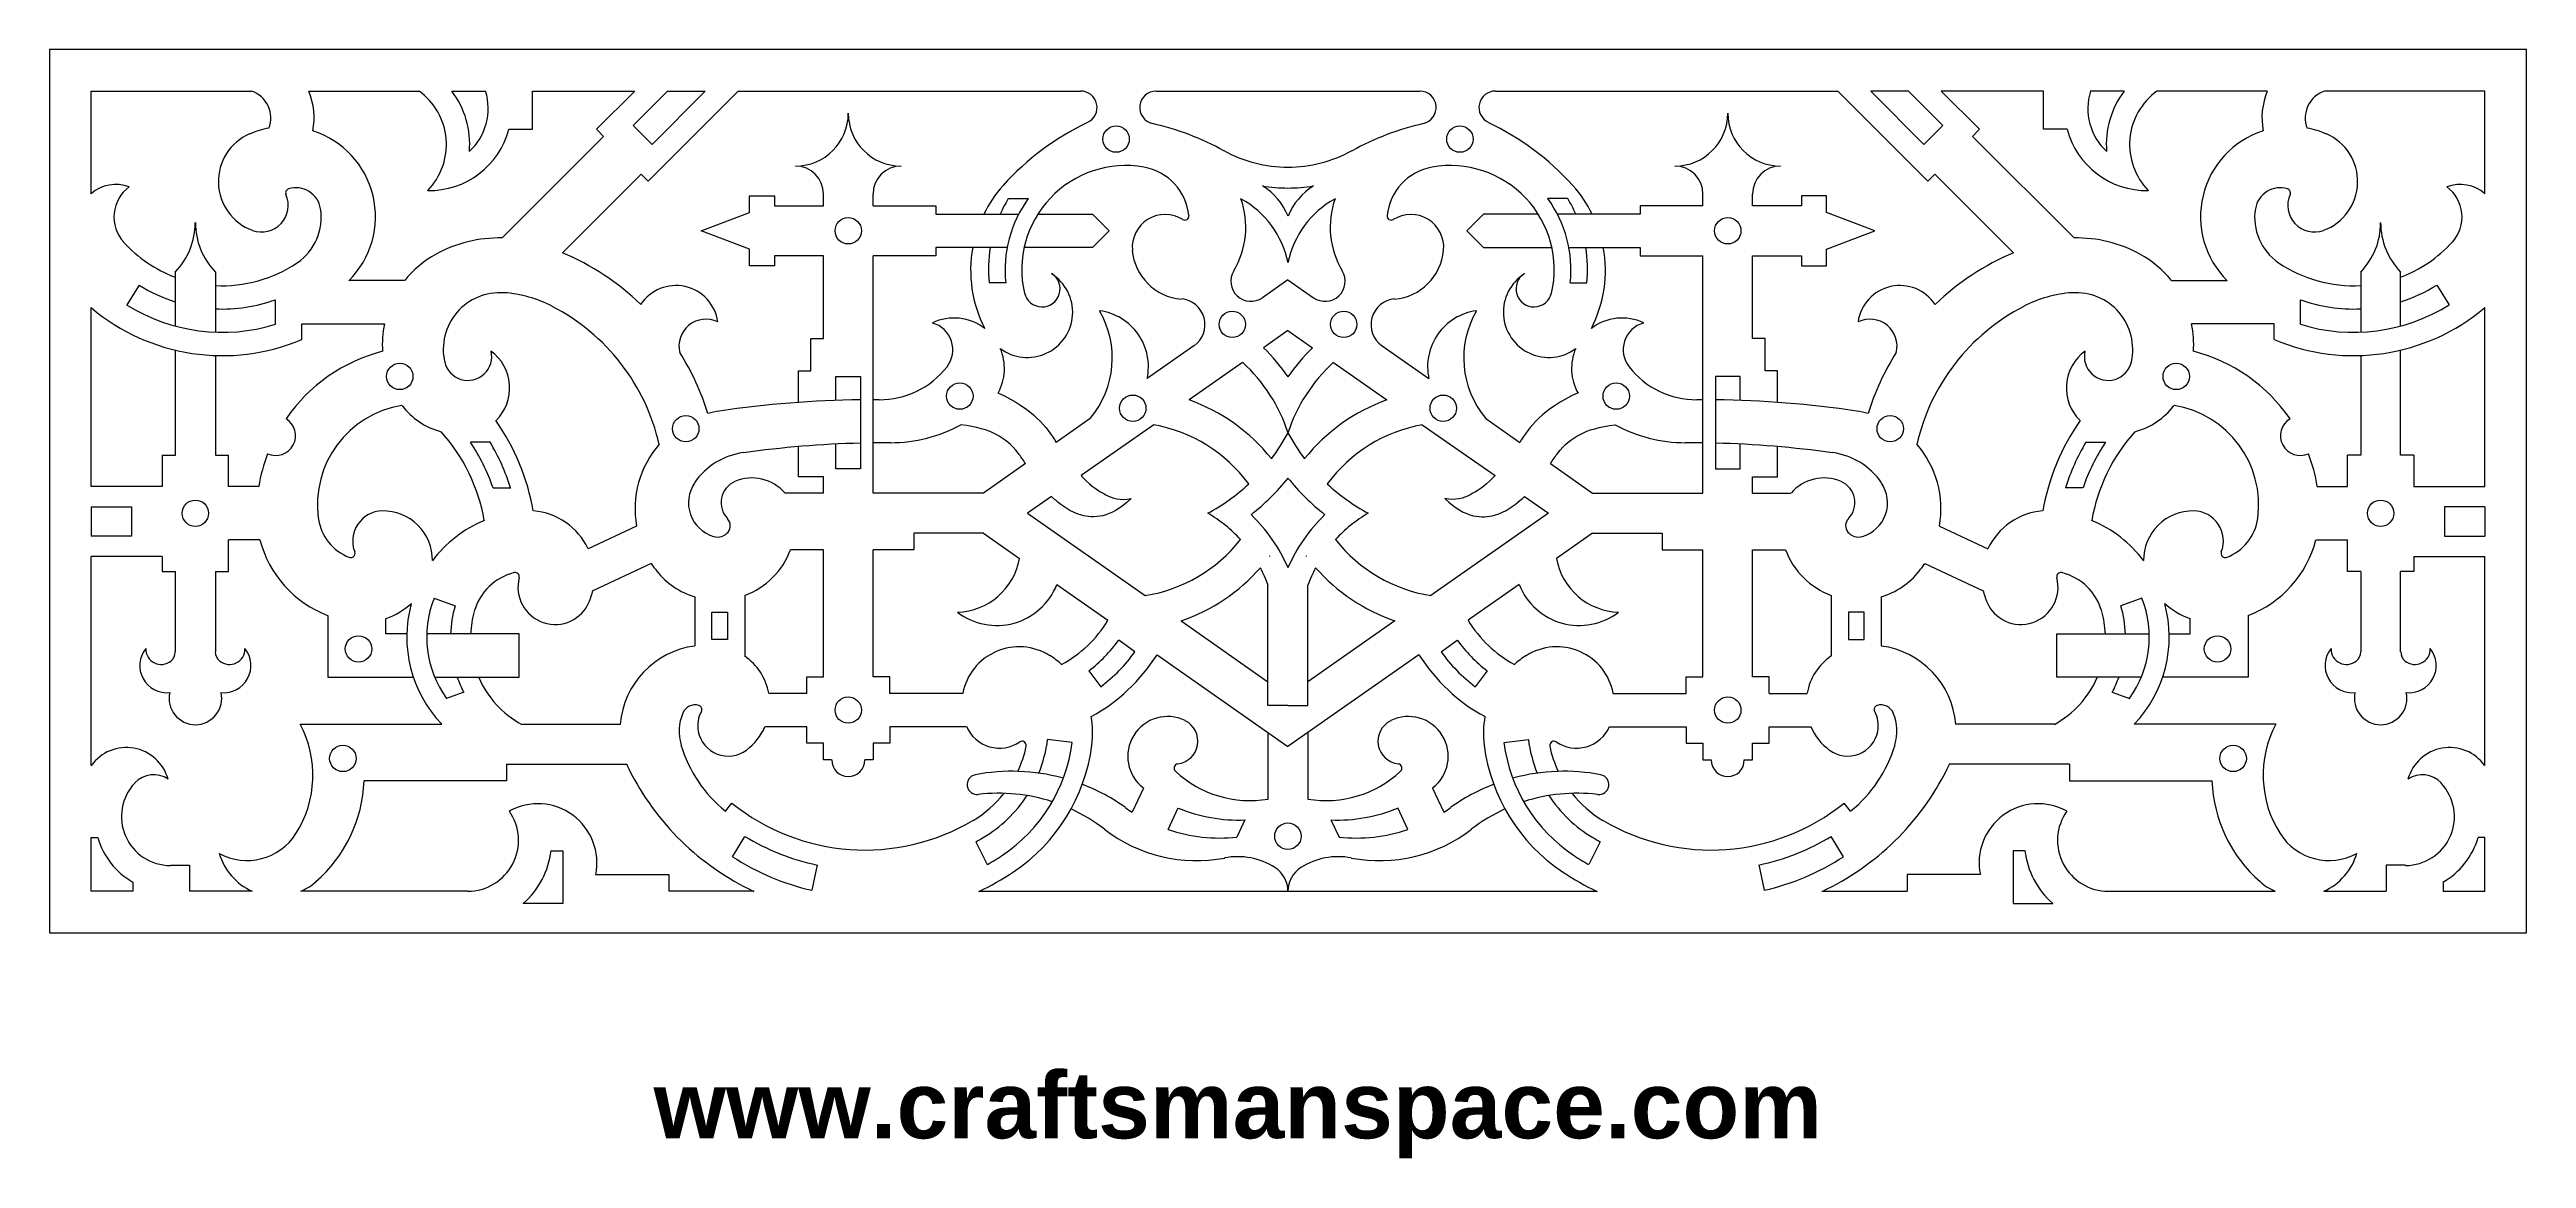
# Model space of a CAD drawing. Header units: millimetres. Extents: x 0 to 149, y -14 to 230.
# Drawn here: x 0 to 148.8, y -13.6 to 53.1 of the extents above; entities that cross this region are included whole.
import ezdxf

# ---------------------------------------------------------------- set-up
doc = ezdxf.new("R2010")
doc.units = ezdxf.units.MM
doc.header["$MEASUREMENT"] = 0
doc.layers.add('Layer 03', color=5, linetype='Continuous')

msp = doc.modelspace()

# ---------------------------------------------------------------- linework, layer by layer
at = {"layer": 'Layer 03'}
for p, q in [((15.58, 50.57), (22.19, 50.57)), ((24.17, 50.57), (26.2, 50.57)), ((29.01, 50.57), (35.15, 50.57)), ((35.15, 50.57), (32.85, 48.28)), ((35.06, 48.51), (37.13, 50.57)), ((41.37, 50.57), (35.96, 45.16)), ((39.39, 50.57), (36.19, 47.37)), ((37.13, 50.57), (39.39, 50.57)), ((41.37, 50.57), (61.94, 50.57)), ((66.47, 50.57), (82.31, 50.57)), ((86.85, 50.57), (107.42, 50.57)), ((107.42, 50.57), (112.82, 45.16)), ((109.4, 50.57), (112.59, 47.37)), ((111.66, 50.57), (109.4, 50.57)), ((113.73, 48.51), (111.66, 50.57)), ((113.64, 50.57), (115.93, 48.28)), ((119.78, 50.57), (113.64, 50.57)), ((124.62, 50.57), (122.59, 50.57)), ((133.21, 50.57), (126.6, 50.57)), ((33.28, 47.85), (27.18, 41.75)), ((32.85, 48.28), (33.28, 47.85)), ((36.19, 47.37), (35.06, 48.51)), ((112.59, 47.37), (113.73, 48.51)), ((115.93, 48.28), (115.51, 47.85)), ((115.51, 47.85), (121.61, 41.75)), ((35.54, 45.59), (30.81, 40.86)), ((35.96, 45.16), (35.54, 45.59)), ((112.82, 45.16), (113.25, 45.59)), ((113.25, 45.59), (117.98, 40.86)), ((41.76, 43.18), (41.77, 43.18)), ((46.49, 43.68), (46.49, 44.39)), ((49.47, 43.68), (49.47, 44.39)), ((53.24, 43.18), (58.22, 43.18)), ((57.6, 44.11), (58.8, 44.11)), ((59.37, 43.18), (62.66, 43.18)), ((62.66, 43.18), (63.66, 42.18)), ((86.13, 43.18), (85.13, 42.18)), ((89.42, 43.18), (86.13, 43.18)), ((91.19, 44.11), (89.99, 44.11)), ((95.55, 43.18), (90.57, 43.18)), ((99.32, 43.68), (99.32, 44.39)), ((102.3, 43.68), (102.3, 44.39)), ((107.03, 43.18), (107.01, 43.18)), ((63.66, 42.18), (62.66, 41.18)), ((85.13, 42.18), (86.13, 41.18)), ((41.77, 41.18), (41.76, 41.18)), ((46.49, 35.71), (46.49, 40.68)), ((49.47, 26.41), (49.47, 40.68)), ((57.53, 41.18), (53.24, 41.18)), ((62.66, 41.18), (58.55, 41.18)), ((86.13, 41.18), (90.24, 41.18)), ((91.26, 41.18), (95.55, 41.18)), ((99.32, 26.41), (99.32, 40.68)), ((102.3, 35.71), (102.3, 40.68)), ((107.01, 41.18), (107.03, 41.18)), ((5.38, 38.92), (4.64, 37.74)), ((7.56, 36.46), (7.56, 39.7)), ((9.96, 39.7), (9.96, 36.09)), ((21.33, 39.19), (17.97, 39.19)), ((57.45, 39.05), (56.45, 39.05)), ((74.39, 39.23), (72.87, 38.16)), ((74.39, 39.23), (75.92, 38.16)), ((91.34, 39.05), (92.34, 39.05)), ((127.46, 39.19), (130.82, 39.19)), ((138.83, 39.7), (138.83, 36.09)), ((141.23, 36.46), (141.23, 39.7)), ((143.41, 38.92), (144.15, 37.74)), ((2.5, 26.81), (2.5, 37.57)), ((13.58, 36.57), (13.58, 38.04)), ((135.21, 36.57), (135.21, 38.04)), ((146.29, 26.81), (146.29, 37.57)), ((15.15, 35.65), (15.15, 36.59)), ((15.15, 36.59), (20.12, 36.59)), ((74.39, 36.18), (72.93, 35.15)), ((74.39, 36.18), (75.86, 35.15)), ((133.64, 36.59), (128.67, 36.59)), ((133.64, 35.65), (133.64, 36.59)), ((7.56, 28.71), (7.56, 35.02)), ((9.96, 34.69), (9.96, 28.71)), ((68.74, 35.27), (65.93, 33.3)), ((71.67, 34.27), (68.46, 32.02)), ((77.12, 34.27), (80.33, 32.02)), ((80.05, 35.27), (82.86, 33.3)), ((138.83, 34.69), (138.83, 28.71)), ((141.23, 28.71), (141.23, 35.02)), ((44.99, 31.88), (44.99, 33.76)), ((103.8, 31.88), (103.8, 33.76)), ((62.51, 30.91), (60.47, 29.47)), ((66.33, 30.53), (61.96, 27.47)), ((82.46, 30.53), (86.83, 27.47)), ((86.28, 30.91), (88.32, 29.47)), ((6.76, 28.71), (7.56, 28.71)), ((6.76, 28.71), (6.76, 26.81)), ((9.96, 28.71), (10.76, 28.71)), ((10.76, 26.81), (10.76, 28.71)), ((26.47, 29.48), (25.29, 29.48)), ((122.31, 29.48), (123.5, 29.48)), ((138.03, 26.81), (138.03, 28.71)), ((138.83, 28.71), (138.03, 28.71)), ((142.03, 28.71), (141.23, 28.71)), ((142.03, 28.71), (142.03, 26.81)), ((6.76, 26.81), (2.5, 26.81)), ((12.56, 26.81), (10.76, 26.81)), ((46.49, 26.41), (46.49, 27.4)), ((58.63, 28.19), (56.1, 26.41)), ((90.16, 28.19), (92.69, 26.41)), ((102.3, 26.41), (102.3, 27.4)), ((136.22, 26.81), (138.03, 26.81)), ((142.03, 26.81), (146.29, 26.81)), ((2.5, 25.6), (2.5, 23.83)), ((2.5, 25.6), (4.92, 25.6)), ((4.92, 25.6), (4.92, 23.83)), ((26.65, 26.74), (27.7, 26.74)), ((46.49, 26.41), (44.18, 26.41)), ((56.1, 26.41), (49.47, 26.41)), ((60.18, 26.22), (58.74, 25.21)), ((88.61, 26.22), (90.05, 25.21)), ((92.69, 26.41), (99.32, 26.41)), ((102.3, 26.41), (104.6, 26.41)), ((122.14, 26.74), (121.09, 26.74)), ((143.87, 25.6), (143.87, 23.83)), ((146.29, 25.6), (143.87, 25.6)), ((146.29, 25.6), (146.29, 23.83)), ((4.92, 23.83), (2.5, 23.83)), ((35.26, 24.43), (32.35, 23.08)), ((56.1, 24.01), (51.91, 24.01)), ((56.1, 24.01), (58.27, 22.49)), ((58.74, 25.21), (65.81, 20.27)), ((90.05, 25.21), (82.98, 20.27)), ((92.69, 24.01), (90.52, 22.49)), ((92.69, 24.01), (96.88, 24.01)), ((113.53, 24.43), (116.44, 23.08)), ((143.87, 23.83), (146.29, 23.83)), ((2.5, 10.05), (2.5, 22.61)), ((6.76, 22.61), (2.5, 22.61)), ((6.76, 22.61), (6.76, 21.72)), ((10.76, 21.72), (10.76, 23.61)), ((12.64, 23.61), (10.76, 23.61)), ((46.49, 23.01), (44.51, 23.01)), ((46.49, 15.39), (46.49, 23.01)), ((49.47, 15.39), (49.47, 23.01)), ((99.32, 15.39), (99.32, 23.01)), ((102.3, 23.01), (104.28, 23.01)), ((102.3, 15.39), (102.3, 23.01)), ((136.15, 23.61), (138.03, 23.61)), ((138.03, 21.72), (138.03, 23.61)), ((142.03, 22.61), (146.29, 22.61)), ((142.03, 22.61), (142.03, 21.72)), ((146.29, 10.05), (146.29, 22.61)), ((6.76, 21.72), (7.56, 21.72)), ((7.56, 16.89), (7.56, 21.72)), ((9.96, 21.72), (10.76, 21.72)), ((9.96, 21.72), (9.96, 16.89)), ((36.14, 22.19), (32.63, 20.56)), ((60.51, 20.93), (63.57, 18.78)), ((73.19, 13.66), (73.19, 20.9)), ((75.59, 13.66), (75.59, 20.9)), ((88.28, 20.93), (85.22, 18.78)), ((112.65, 22.19), (116.16, 20.56)), ((138.83, 21.72), (138.03, 21.72)), ((138.83, 21.72), (138.83, 16.89)), ((141.23, 16.89), (141.23, 21.72)), ((142.03, 21.72), (141.23, 21.72)), ((23.1, 20.11), (24.36, 19.65)), ((38.76, 20.18), (38.76, 17.24)), ((41.76, 20.27), (41.76, 16.63)), ((107.03, 20.27), (107.03, 16.63)), ((110.03, 20.18), (110.03, 17.24)), ((125.69, 20.11), (124.43, 19.65)), ((16.71, 19.06), (16.71, 15.36)), ((20.21, 17.96), (20.21, 18.88)), ((21.46, 17.96), (20.21, 17.96)), ((28.21, 17.96), (22.66, 17.96)), ((28.21, 15.36), (28.21, 17.96)), ((67.97, 18.75), (73.19, 15.09)), ((80.82, 18.75), (75.59, 15.09)), ((120.58, 15.36), (120.58, 17.96)), ((120.58, 17.96), (126.13, 17.96)), ((127.33, 17.96), (128.58, 17.96)), ((128.58, 17.96), (128.58, 18.88)), ((132.08, 19.06), (132.08, 15.36)), ((65.2, 16.89), (64.23, 17.59)), ((66.53, 16.71), (74.39, 11.2)), ((82.26, 16.71), (74.39, 11.2)), ((83.59, 16.89), (84.56, 17.59)), ((16.71, 15.36), (21.86, 15.36)), ((23.14, 15.36), (28.21, 15.36)), ((45.49, 14.39), (45.49, 15.39)), ((45.49, 15.39), (46.49, 15.39)), ((50.47, 15.39), (49.47, 15.39)), ((50.47, 14.39), (50.47, 15.39)), ((62.43, 15.75), (63.15, 14.79)), ((86.36, 15.75), (85.64, 14.79)), ((98.32, 14.39), (98.32, 15.39)), ((98.32, 15.39), (99.32, 15.39)), ((103.3, 15.39), (102.3, 15.39)), ((103.3, 14.39), (103.3, 15.39)), ((125.65, 15.36), (120.58, 15.36)), ((132.08, 15.36), (126.93, 15.36)), ((24.88, 14.46), (23.84, 14.08)), ((45.49, 14.39), (43.2, 14.39)), ((54.86, 14.39), (50.47, 14.39)), ((74.39, 13.66), (73.19, 13.66)), ((74.39, 13.66), (75.59, 13.66)), ((93.93, 14.39), (98.32, 14.39)), ((103.3, 14.39), (105.59, 14.39)), ((123.91, 14.46), (124.95, 14.08)), ((15.06, 12.54), (23.57, 12.54)), ((28.36, 12.54), (34.29, 12.54)), ((45.49, 12.39), (42.98, 12.39)), ((55.08, 12.39), (50.47, 12.39)), ((73.19, 12.04), (73.19, 8.05)), ((75.59, 12.04), (75.59, 8.05)), ((93.71, 12.39), (98.32, 12.39)), ((103.3, 12.39), (105.81, 12.39)), ((120.43, 12.54), (114.5, 12.54)), ((133.73, 12.54), (125.22, 12.54)), ((61.42, 11.43), (59.95, 11.62)), ((87.37, 11.43), (88.84, 11.62)), ((27.45, 10.14), (34.67, 10.14)), ((46.98, 10.39), (46.49, 10.39)), ((49.47, 10.39), (48.98, 10.39)), ((99.32, 10.39), (99.81, 10.39)), ((101.8, 10.39), (102.3, 10.39)), ((121.34, 10.14), (114.12, 10.14)), ((40.6, 7.31), (40.99, 7.8)), ((65.72, 8.7), (65.04, 7.25)), ((67.2, 6.22), (67.8, 7.51)), ((81.59, 6.22), (80.99, 7.51)), ((83.07, 8.7), (83.75, 7.25)), ((108.19, 7.31), (107.8, 7.8)), ((71.81, 6.79), (71.33, 5.75)), ((76.97, 6.79), (77.46, 5.75)), ((2.5, 5.74), (2.9, 5.74)), ((41.03, 4.58), (41.77, 5.79)), ((55.64, 5.47), (56.33, 4.11)), ((93.15, 5.47), (92.46, 4.11)), ((107.76, 4.58), (107.02, 5.79)), ((146.29, 5.74), (145.89, 5.74)), ((5.01, 3.05), (5.01, 2.5)), ((32.8, 3.5), (37.21, 3.5)), ((37.21, 3.5), (37.21, 2.5)), ((46.11, 4.08), (45.8, 2.56)), ((102.67, 4.08), (102.99, 2.56)), ((115.98, 3.5), (111.58, 3.5)), ((111.58, 3.5), (111.58, 2.5)), ((143.78, 3.05), (143.78, 2.5)), ((12.17, 2.5), (8.41, 2.5)), ((25.11, 2.5), (15.1, 2.5)), ((42.31, 2.5), (37.21, 2.5)), ((55.82, 2.5), (92.97, 2.5)), ((106.47, 2.5), (111.58, 2.5)), ((123.68, 2.5), (133.69, 2.5)), ((136.61, 2.5), (140.37, 2.5))]:
    msp.add_line(p, q, dxfattribs=at)
for points in [[(0, 0), (148.79, 0), (148.79, 53.07), (0, 53.07), (0, 0)], [(2.5, 44.41), (2.5, 50.57), (12.14, 50.57)], [(27.59, 48.28), (29.01, 48.28), (29.01, 50.57)], [(121.19, 48.28), (119.78, 48.28), (119.78, 50.57)], [(146.29, 44.41), (146.29, 50.57), (136.65, 50.57)], [(39.14, 42.18), (42.04, 43.28), (42.04, 44.28), (43.54, 44.28), (43.54, 43.68), (46.49, 43.68)], [(49.47, 43.68), (53.24, 43.68), (53.24, 43.18)], [(99.32, 43.68), (95.55, 43.68), (95.55, 43.18)], [(109.65, 42.18), (106.75, 43.28), (106.75, 44.28), (105.25, 44.28), (105.25, 43.68), (102.3, 43.68)], [(46.49, 40.68), (43.54, 40.68), (43.54, 40.08), (42.04, 40.08), (42.04, 41.08), (39.14, 42.18)], [(102.3, 40.68), (105.25, 40.68), (105.25, 40.08), (106.75, 40.08), (106.75, 41.08), (109.65, 42.18)], [(53.24, 41.18), (53.24, 40.68), (49.47, 40.68)], [(95.55, 41.18), (95.55, 40.68), (99.32, 40.68)], [(44.99, 33.76), (45.74, 33.76), (45.74, 35.71), (46.49, 35.71)], [(103.8, 33.76), (103.05, 33.76), (103.05, 35.71), (102.3, 35.71)], [(47.24, 31.99), (47.24, 33.42), (48.72, 33.42), (48.72, 27.87), (47.24, 27.87), (47.24, 29.37)], [(101.55, 31.99), (101.55, 33.42), (100.07, 33.42), (100.07, 27.87), (101.55, 27.87), (101.55, 29.37)], [(46.49, 27.4), (44.99, 27.4), (44.99, 29.22)], [(102.3, 27.4), (103.8, 27.4), (103.8, 29.22)], [(51.91, 24.01), (51.91, 23.01), (49.47, 23.01)], [(96.88, 24.01), (96.88, 23.01), (99.32, 23.01)], [(40.73, 17.62), (39.78, 17.62), (39.78, 19.27), (40.73, 19.27), (40.73, 17.62)], [(108.06, 17.62), (109.01, 17.62), (109.01, 19.27), (108.06, 19.27), (108.06, 17.62)], [(46.49, 10.39), (46.49, 11.39), (45.49, 11.39), (45.49, 12.39)], [(50.47, 12.39), (50.47, 11.39), (49.47, 11.39), (49.47, 10.39)], [(98.32, 12.39), (98.32, 11.39), (99.32, 11.39), (99.32, 10.39)], [(102.3, 10.39), (102.3, 11.39), (103.3, 11.39), (103.3, 12.39)], [(27.45, 10.14), (27.45, 9.14), (18.89, 9.14)], [(121.34, 10.14), (121.34, 9.14), (129.9, 9.14)], [(5.01, 2.5), (2.5, 2.5), (2.5, 5.74)], [(30.13, 4.94), (30.84, 4.94), (30.84, 1.77), (28.46, 1.77)], [(118.66, 4.94), (117.95, 4.94), (117.95, 1.77), (120.33, 1.77)], [(143.78, 2.5), (146.29, 2.5), (146.29, 5.74)], [(7.26, 4.06), (8.41, 4.06), (8.41, 2.5)], [(141.52, 4.06), (140.37, 4.06), (140.37, 2.5)]]:
    msp.add_lwpolyline(points, dxfattribs=at)
for centre in [(64.07, 47.69), (84.72, 47.69), (47.98, 42.18), (100.81, 42.18), (71.05, 36.56), (77.74, 36.56), (21.04, 33.43), (127.75, 33.43), (54.68, 32.25), (94.11, 32.25), (65.07, 31.52), (83.72, 31.52), (38.22, 30.29), (110.57, 30.29), (8.76, 25.21), (140.03, 25.21), (18.56, 17.06), (130.23, 17.06), (47.98, 13.39), (100.81, 13.39), (17.62, 10.48), (131.17, 10.48), (74.39, 5.81)]:
    msp.add_circle(centre, 0.793, dxfattribs=at)
for centre, radius, start, end in [((11.59, 48.96), 1.7, 338.9676, 71.0324), ((11.59, 48.96), 4.3, 349.6024, 21.9584), ((19.88, 47.36), 3.96, 315.7753, 54.2247), ((19.88, 47.36), 5.36, 355.4434, 36.8255), ((22.82, 49.53), 3.53, 312.7, 17.1194), ((44.81, 49.24), 3.17, 270, 0), ((51.15, 49.24), 3.17, 180, 270), ((61.94, 49.59), 0.984, 295.4205, 90), ((66.47, 49.59), 0.984, 90, 257.3576), ((82.31, 49.59), 0.984, 282.6424, 90), ((86.85, 49.59), 0.984, 90, 244.5795), ((97.64, 49.24), 3.17, 270, 360), ((103.98, 49.24), 3.17, 180, 270), ((125.97, 49.53), 3.53, 162.8806, 227.3), ((128.91, 47.36), 5.36, 143.1745, 184.5566), ((128.91, 47.36), 3.96, 125.7753, 224.2247), ((137.2, 48.96), 4.3, 158.0416, 190.3976), ((137.2, 48.96), 1.7, 108.9676, 201.0324), ((13.26, 45.14), 3.12, 113.4385, 249.9428), ((14.17, 43.03), 5.41, 100.5799, 113.4385), ((14.17, 43.03), 5.41, 314.6812, 72.2372), ((22.82, 49.53), 4.93, 268.7447, 345.3574), ((69.28, 34.12), 16.13, 115.4205, 138.0625), ((62.73, 32.9), 16.11, 61.0007, 77.3576), ((86.06, 32.9), 16.11, 102.6424, 118.9993), ((79.5, 34.12), 16.13, 41.9375, 64.5795), ((125.97, 49.53), 4.93, 194.6426, 271.2553), ((134.62, 43.03), 5.41, 107.7628, 225.3188), ((134.62, 43.03), 5.41, 66.5615, 79.4201), ((135.53, 45.14), 3.12, 290.0572, 66.5615), ((74.39, 53.94), 7.94, 241.0007, 270), ((74.39, 53.94), 7.94, 270, 298.9993), ((3.98, 42.7), 2.26, 69.3063, 131.0703), ((6.11, 43.01), 2.24, 126.4548, 222.3176), ((14.43, 44.46), 0.25, 106.8255, 203.991), ((14.79, 43.26), 1.51, 9.2561, 106.8255), ((44.81, 44.39), 1.68, 0, 90), ((51.15, 44.39), 1.68, 90, 180), ((62.96, 39.8), 7.63, 138.0625, 153.7385), ((64.66, 39.84), 6.26, 80.1097, 192.9107), ((65.17, 42.76), 3.29, 5.8035, 80.1101), ((70.81, 41.6), 3.87, 22.1259, 57.8741), ((74.39, 53.94), 9.19, 260.4261, 270), ((77.98, 41.6), 3.87, 122.1259, 157.8741), ((74.39, 53.94), 9.19, 270, 279.5739), ((83.62, 42.76), 3.29, 99.8899, 174.1965), ((84.13, 39.84), 6.26, 347.0893, 99.8903), ((85.83, 39.8), 7.63, 26.2615, 41.9375), ((97.64, 44.39), 1.68, 0, 90), ((103.98, 44.39), 1.68, 90, 180), ((134, 43.26), 1.51, 73.1745, 170.7439), ((134.36, 44.46), 0.25, 336.009, 73.1745), ((144.81, 42.7), 2.26, 48.9297, 110.6937), ((142.68, 43.01), 2.24, 317.6824, 53.5452), ((12.74, 43.71), 1.6, 249.9428, 23.991), ((13.04, 42.98), 3.28, 304.1134, 9.2561), ((64.66, 39.84), 8.26, 148.8668, 156.1365), ((64.66, 39.84), 7.26, 143.9644, 186.2886), ((67.02, 41.18), 1.98, 57.8502, 184.9427), ((66.76, 42.4), 5.1, 329.0605, 19.4965), ((68.84, 39.13), 5.67, 11.3719, 61.2773), ((79.95, 39.13), 5.67, 118.7227, 168.6281), ((82.03, 42.4), 5.1, 160.5035, 210.9395), ((81.77, 41.18), 1.98, 355.0573, 122.1498), ((84.13, 39.84), 7.26, 353.7114, 36.0356), ((84.13, 39.84), 8.26, 23.8635, 31.1332), ((135.74, 42.98), 3.28, 170.7439, 235.8866), ((136.05, 43.71), 1.6, 156.009, 290.0572), ((4.48, 42.67), 4.27, 315.9807, 0), ((13.03, 42.67), 4.27, 180, 224.0193), ((27.01, 33.85), 7.9, 88.7749, 118.6899), ((68.2, 43.07), 0.25, 237.8502, 5.8035), ((80.59, 43.07), 0.25, 174.1965, 302.1498), ((121.78, 33.85), 7.9, 61.3101, 91.2251), ((135.76, 42.67), 4.27, 315.9807, 0), ((144.3, 42.67), 4.27, 180, 224.0193), ((10.38, 46.9), 8.02, 222.3176, 249.3517), ((10.38, 46.9), 8.02, 266.9433, 304.1134), ((26.2, 35.33), 6.21, 118.6899, 141.6072), ((24.75, 26.6), 15.5, 46.0014, 66.9689), ((62.96, 39.8), 7.63, 169.6015, 207.2077), ((64.66, 39.84), 8.26, 170.6597, 185.5243), ((68.26, 41.29), 3.23, 184.9427, 265.109), ((80.52, 41.29), 3.23, 274.891, 355.0573), ((84.13, 39.84), 8.26, 354.4757, 9.3403), ((85.83, 39.8), 7.63, 332.7923, 10.3985), ((124.04, 26.6), 15.5, 113.0311, 133.9986), ((122.59, 35.33), 6.21, 38.3928, 61.3101), ((138.4, 46.9), 8.02, 235.8866, 273.0567), ((138.4, 46.9), 8.02, 290.6483, 317.6824), ((10.38, 46.9), 9.42, 237.9, 252.5295), ((37.63, 36.35), 2.54, 8.1624, 146.6486), ((58.74, 37.29), 2.72, 233.1166, 57.9031), ((59.62, 38.69), 1.08, 192.9031, 57.9031), ((72.17, 39.15), 1.21, 149.0605, 305), ((76.62, 39.15), 1.21, 235, 30.9395), ((90.05, 37.29), 2.72, 122.0969, 306.8834), ((89.17, 38.69), 1.08, 122.0969, 347.0969), ((111.15, 36.35), 2.54, 33.3514, 171.8376), ((138.4, 46.9), 9.42, 287.4705, 302.1), ((10.38, 46.9), 12.22, 229.8152, 292.9755), ((10.38, 46.9), 10.82, 237.9, 287.1666), ((10.38, 46.9), 9.42, 267.398, 289.8174), ((27.05, 35.06), 3.4, 85.8761, 192.8376), ((26.76, 30.98), 7.5, 62.7304, 85.8761), ((24.5, 26.59), 12.43, 12.8292, 62.7304), ((58.2, 34.54), 5.64, 319.882, 30.118), ((62.62, 34.02), 3.39, 347.7377, 82.2623), ((67.86, 36.54), 1.55, 305.0003, 85.109), ((80.93, 36.54), 1.55, 94.891, 234.9997), ((86.17, 34.02), 3.39, 97.7377, 192.2623), ((90.59, 34.54), 5.64, 149.882, 220.118), ((124.29, 26.59), 12.43, 117.2696, 167.1708), ((122.03, 30.98), 7.5, 94.1239, 117.2696), ((121.74, 35.06), 3.4, 347.1624, 94.1239), ((138.4, 46.9), 12.22, 247.0245, 310.1848), ((138.4, 46.9), 9.42, 250.1826, 272.602), ((138.4, 46.9), 10.82, 252.8334, 302.1), ((26.2, 35.33), 6.21, 168.3214, 183.6482), ((39.43, 35.25), 1.62, 63.8667, 194.0728), ((54.33, 33.91), 3.03, 52.5042, 115.4052), ((52.59, 35.03), 1.67, 322.266, 74.6498), ((94.46, 33.91), 3.03, 64.5948, 127.4958), ((96.2, 35.03), 1.67, 105.3502, 217.734), ((109.36, 35.25), 1.62, 345.9272, 116.1333), ((122.59, 35.33), 6.21, 356.3518, 11.6786), ((22.52, 25.17), 10.09, 104.4638, 145.4907), ((25.13, 34.62), 1.43, 192.8376, 13.4051), ((24.89, 32.74), 2.75, 314.5698, 53.7181), ((24.75, 26.6), 15.5, 17.2823, 32.2145), ((54.33, 33.91), 3.03, 330.8127, 23.3624), ((64.94, 26.95), 9.95, 18.0935, 47.3856), ((64.94, 26.95), 11.45, 34.3084, 45.7421), ((83.85, 26.95), 11.45, 134.2579, 145.6916), ((83.85, 26.95), 9.95, 132.6144, 161.9065), ((94.46, 33.91), 3.03, 156.6376, 209.1873), ((124.04, 26.6), 15.5, 147.7855, 162.7177), ((123.9, 32.74), 2.75, 126.2819, 225.4302), ((123.66, 34.62), 1.43, 166.5949, 347.1624), ((126.27, 25.17), 10.09, 34.5093, 75.5362), ((49.87, 37.14), 5.11, 269.5454, 322.266), ((98.92, 37.14), 5.11, 217.734, 270.4546), ((22.13, 25.72), 6.04, 99.137, 187.7664), ((24.62, 34.28), 4.31, 217.0422, 255.3654), ((41.13, 25.46), 5.96, 98.6026, 105.382), ((49.35, -28.89), 60.92, 90.5871, 98.6026), ((49.35, -28.89), 60.92, 89.5454, 89.8862), ((64.7, 21.53), 11.14, 38.6724, 70.2846), ((84.09, 21.53), 11.14, 109.7154, 141.3276), ((99.44, -28.89), 60.92, 90.1138, 90.4546), ((99.44, -28.89), 60.92, 81.3974, 89.4129), ((107.66, 25.46), 5.96, 74.618, 81.3974), ((124.17, 34.28), 4.31, 284.6346, 322.9578), ((126.66, 25.72), 6.04, 352.2336, 80.863), ((13.59, 29.87), 1.19, 245.6044, 58.8619), ((15.6, 22.96), 10.67, 9.8423, 42.0691), ((15.6, 22.96), 13.67, 10.0667, 34.9109), ((50.53, 38.23), 8.78, 270, 298.6843), ((64.7, 21.53), 9.14, 36.6272, 79.749), ((63.94, 35.67), 11.88, 322.8177, 331.6817), ((84.85, 35.67), 11.88, 208.3183, 217.1823), ((84.09, 21.53), 9.14, 100.251, 143.3728), ((98.26, 38.23), 8.78, 241.3157, 270), ((133.19, 22.96), 13.67, 145.0891, 169.9333), ((133.19, 22.96), 10.67, 137.9309, 170.1577), ((135.2, 29.87), 1.19, 121.1381, 294.3956), ((22.52, 25.17), 10.09, 158.9756, 170.5941), ((15.6, 22.96), 11.67, 18.9239, 33.9348), ((15.6, 22.96), 12.67, 17.3811, 30.9444), ((41.13, 25.46), 5.96, 139.141, 189.9036), ((42.25, 24.64), 4.25, 97.7792, 145.7303), ((50.53, -35.93), 65.38, 91.581, 97.7792), ((50.53, -35.93), 65.38, 90, 90.9277), ((98.26, -35.93), 65.38, 89.0723, 90), ((98.26, -35.93), 65.38, 82.2208, 88.419), ((106.54, 24.64), 4.25, 34.2697, 82.2208), ((107.66, 25.46), 5.96, 350.0964, 40.859), ((133.19, 22.96), 12.67, 149.0556, 162.6189), ((133.19, 22.96), 11.67, 146.0652, 161.0761), ((126.27, 25.17), 10.09, 9.4059, 21.0244), ((40.49, 25.84), 2.11, 145.7303, 253.522), ((41.72, 25.85), 1.38, 113.2689, 224.1383), ((42.2, 24.73), 2.6, 40.4075, 113.2689), ((63.94, 35.67), 11.88, 298.3183, 313.0052), ((63.94, 35.67), 13.38, 307.9977, 321.4108), ((84.85, 35.67), 13.38, 218.5892, 232.0023), ((84.85, 35.67), 11.88, 226.9948, 241.6817), ((106.59, 24.73), 2.6, 66.7311, 139.5925), ((107.07, 25.85), 1.38, 315.8617, 66.7311), ((108.3, 25.84), 2.11, 286.478, 34.2697), ((20.02, 23.54), 1.81, 91.232, 201.0829), ((20.05, 22.4), 2.95, 359.2794, 91.232), ((28.77, 21.41), 3.95, 24.986, 85.6457), ((120.02, 21.41), 3.95, 94.3543, 155.014), ((128.74, 22.4), 2.95, 88.768, 180.7206), ((128.77, 23.54), 1.81, 338.9171, 88.768), ((19.05, 25.3), 2.93, 187.7664, 249.2745), ((29.05, 17.78), 7.59, 112.7022, 142.9123), ((40.12, 24.6), 0.822, 253.522, 320.8722), ((40.29, 24.46), 0.602, 320.8713, 44.1383), ((65.47, 18.09), 8.22, 42.2074, 60.051), ((65.47, 18.09), 9.72, 23.308, 46.3812), ((83.32, 18.09), 9.72, 133.6188, 156.692), ((83.32, 18.09), 8.22, 119.949, 137.7926), ((108.49, 24.46), 0.602, 135.8617, 219.1287), ((108.67, 24.6), 0.822, 219.1278, 286.478), ((119.74, 17.78), 7.59, 37.0877, 67.2978), ((129.74, 25.3), 2.93, 290.7255, 352.2336), ((19.06, 25.27), 6.63, 194.406, 249.196), ((18.1, 22.8), 0.25, 249.2745, 21.0829), ((40.13, 24.66), 4.68, 290.3549, 339.4699), ((54.42, 23.18), 3.91, 271.7009, 349.8256), ((64.37, 29.29), 9.14, 279.0736, 321.7122), ((64.37, 29.29), 11.14, 323.169, 323.3728), ((84.42, 29.29), 11.14, 216.6272, 216.831), ((84.42, 29.29), 9.14, 218.2878, 260.9264), ((94.37, 23.18), 3.91, 190.1744, 268.2991), ((108.66, 24.66), 4.68, 200.5301, 249.6451), ((130.69, 22.8), 0.25, 158.9171, 290.7255), ((129.72, 25.27), 6.63, 290.804, 345.594), ((28.71, 18.42), 3.32, 103.9689, 164.2113), ((27.97, 21.4), 0.25, 345.0135, 103.9689), ((30.37, 20.76), 2.23, 165.0135, 337.928), ((41.13, 25.46), 5.96, 213.1895, 218.7454), ((40.13, 24.66), 4.68, 218.7454, 252.9364), ((56.9, 22.35), 3.88, 232.5353, 338.432), ((64.37, 29.29), 11.14, 288.8792, 318.6684), ((65.47, 18.09), 8.22, 19.949, 27.8736), ((83.32, 18.09), 8.22, 152.1264, 160.051), ((84.42, 29.29), 11.14, 221.3316, 251.1208), ((91.89, 22.35), 3.88, 201.568, 307.4647), ((108.66, 24.66), 4.68, 287.0636, 321.2546), ((107.66, 25.46), 5.96, 321.2546, 326.8105), ((118.42, 20.76), 2.23, 202.072, 14.9865), ((120.82, 21.4), 0.25, 76.0311, 194.9865), ((120.08, 18.42), 3.32, 15.7887, 76.0311), ((18.81, 22.96), 4.31, 288.978, 312.7246), ((29.05, 17.78), 7.59, 164.6532, 223.7335), ((29.05, 17.78), 6.39, 158.6555, 215.3948), ((31.2, 17.71), 7.11, 164.2113, 178.0365), ((28.77, 21.41), 3.95, 337.928, 347.6074), ((120.02, 21.41), 3.95, 192.3926, 202.072), ((117.59, 17.71), 7.11, 1.9635, 15.7887), ((119.74, 17.78), 6.39, 324.6052, 21.3445), ((119.74, 17.78), 7.59, 316.2665, 15.3468), ((129.98, 22.96), 4.31, 227.2754, 251.022), ((31.2, 17.71), 5.91, 164.2113, 177.6373), ((57.38, 22.49), 7.22, 298.1656, 329.0756), ((91.41, 22.49), 7.22, 210.9244, 241.8344), ((117.59, 17.71), 5.91, 2.3627, 15.7887), ((7.05, 16.06), 1.63, 141.2098, 276.0206), ((6.71, 17.06), 0.931, 178.9284, 308.8491), ((6.84, 16.89), 0.713, 308.8505, 0), ((10.67, 16.89), 0.713, 180, 231.1495), ((10.81, 17.06), 0.931, 231.1509, 1.0716), ((10.47, 16.06), 1.63, 263.9794, 38.7902), ((39.43, 12.12), 5.16, 97.5203, 175.4219), ((39.78, 13.77), 3.48, 10.3873, 55.435), ((58.24, 13.75), 3.44, 57.5845, 169.2855), ((57.11, 11.98), 5.55, 48.4458, 57.5845), ((57.38, 22.49), 8.42, 306.8356, 324.4147), ((57.38, 22.49), 10.82, 298.6113, 327.7181), ((57.38, 22.49), 9.62, 306.8356, 324.4147), ((91.41, 22.49), 10.82, 212.2819, 241.3887), ((91.41, 22.49), 9.62, 215.5853, 233.1644), ((91.41, 22.49), 8.42, 215.5853, 233.1644), ((91.68, 11.98), 5.55, 122.4155, 131.5542), ((90.55, 13.75), 3.44, 10.7145, 122.4155), ((109, 13.77), 3.48, 124.565, 169.6127), ((109.36, 12.12), 5.16, 4.5781, 82.4797), ((138.32, 16.06), 1.63, 141.2098, 276.0206), ((137.98, 17.06), 0.931, 178.9284, 308.8491), ((138.12, 16.89), 0.713, 308.8505, 0), ((141.95, 16.89), 0.713, 180, 231.1495), ((142.08, 17.06), 0.931, 231.1509, 1.0716), ((141.74, 16.06), 1.63, 263.9794, 38.7902), ((31.2, 17.71), 7.11, 199.3703, 207.2685), ((31.2, 17.71), 5.91, 203.5202, 241.2967), ((117.59, 17.71), 5.91, 298.7033, 336.4798), ((117.59, 17.71), 7.11, 332.7315, 340.6297), ((8.76, 14.09), 1.58, 167.264, 270), ((8.76, 14.09), 1.58, 270, 12.736), ((38.78, 12.89), 0.809, 73.5757, 157.5706), ((38.94, 13.42), 0.25, 332.0223, 73.5757), ((109.85, 13.42), 0.25, 106.4243, 207.9777), ((110.01, 12.89), 0.809, 22.4294, 106.4243), ((140.03, 14.09), 1.58, 167.264, 270), ((140.03, 14.09), 1.58, 270, 12.736), ((9.25, 9.48), 6.57, 327.7057, 27.7566), ((40.67, 12.11), 2.85, 157.5706, 196.4603), ((40.77, 12.45), 1.83, 152.0223, 190.8674), ((40.77, 12.45), 1.83, 190.8674, 306.884), ((39.78, 13.77), 3.48, 306.884, 336.7238), ((57.06, 13.25), 2.15, 203.2879, 304.6424), ((57.11, 11.98), 5.55, 352.801, 10.5644), ((67.16, 10.61), 2.39, 63.6334, 232.8219), ((67.61, 11.52), 1.37, 276.623, 63.6334), ((81.17, 11.52), 1.37, 116.3666, 263.377), ((81.63, 10.61), 2.39, 307.1781, 116.3666), ((91.68, 11.98), 5.55, 169.4356, 187.199), ((91.73, 13.25), 2.15, 235.3576, 336.7121), ((109, 13.77), 3.48, 203.2762, 233.116), ((108.02, 12.45), 1.83, 233.116, 349.1326), ((108.02, 12.45), 1.83, 349.1326, 27.9777), ((108.12, 12.11), 2.85, 343.5397, 22.4294), ((139.54, 9.48), 6.57, 152.2434, 212.2943), ((4.62, 8.55), 2.59, 15.2849, 144.7151), ((45.66, 13.59), 8.06, 196.4603, 231.0812), ((51.93, 12.63), 9.57, 303.7131, 352.801), ((51.93, 12.63), 10.77, 303.7131, 352.801), ((51.99, 12.63), 6.83, 334.6204, 348.05), ((58.42, 11.27), 0.25, 348.05, 124.6424), ((51.99, 12.63), 8.03, 337.8062, 352.7662), ((96.86, 12.63), 10.77, 187.199, 236.2869), ((96.86, 12.63), 9.57, 187.199, 236.2869), ((96.8, 12.63), 8.03, 187.2338, 202.1938), ((90.37, 11.27), 0.25, 55.3576, 191.95), ((96.8, 12.63), 6.83, 191.95, 205.3796), ((103.13, 13.59), 8.06, 308.9188, 343.5397), ((144.17, 8.55), 2.59, 35.2849, 164.7151), ((7.26, 6.99), 2.94, 136.7952, 270), ((6.26, 7.94), 1.56, 56.4406, 136.7952), ((10.4, 9.47), 8.5, 311.2553, 357.7367), ((39.43, 12.12), 5.16, 202.6847, 206.4323), ((49.07, 16.91), 15.92, 206.4323, 244.8939), ((47.98, 10.39), 0.995, 180, 360), ((55.72, 8.91), 0.6, 100.7649, 276.8866), ((57.81, -2.07), 11.78, 75.107, 100.7649), ((57.81, -2.07), 11.78, 74.7927, 75.107), ((67.8, 9.9), 0.25, 96.623, 226.8198), ((72.09, 14.47), 6.52, 226.8198, 279.7629), ((76.7, 14.47), 6.52, 260.2371, 313.1802), ((80.99, 9.9), 0.25, 313.1802, 83.377), ((90.98, -2.07), 11.78, 104.893, 105.2073), ((90.98, -2.07), 11.78, 79.2351, 104.893), ((93.07, 8.91), 0.6, 263.1134, 79.2351), ((100.81, 10.39), 0.995, 180, 0), ((99.72, 16.91), 15.92, 295.1061, 333.5677), ((109.36, 12.12), 5.16, 333.5677, 337.3153), ((138.39, 9.47), 8.5, 182.2633, 228.7447), ((141.52, 6.99), 2.94, 270, 43.2048), ((142.53, 7.94), 1.56, 43.2048, 123.5594), ((29.34, 4.22), 3.54, 348.3068, 119.135), ((48.98, 17.7), 12.72, 231.0812, 300.6831), ((51.99, 12.63), 6.83, 300.6831, 321.5763), ((57.03, -2), 10.39, 72.051, 96.8866), ((51.99, 12.63), 8.03, 300.6831, 326.9678), ((57.03, -2), 10.39, 52.34, 65.3636), ((57.81, -2.07), 11.78, 54.5611, 68.9493), ((70.34, 15.54), 9.84, 234.5611, 237.4191), ((71.42, 16.22), 9.44, 247.442, 272.3706), ((77.37, 16.22), 9.44, 267.6294, 292.558), ((78.45, 15.54), 9.84, 302.5809, 305.4389), ((90.98, -2.07), 11.78, 111.0507, 125.4389), ((91.75, -2), 10.39, 114.6364, 127.66), ((91.75, -2), 10.39, 83.1134, 107.949), ((96.8, 12.63), 8.03, 213.0322, 239.3169), ((96.8, 12.63), 6.83, 218.4237, 239.3169), ((99.81, 17.7), 12.72, 239.3169, 308.9188), ((119.45, 4.22), 3.54, 60.865, 191.6932), ((11.86, 7.83), 3.48, 241.251, 327.7057), ((25.11, 5.56), 3.06, 270, 34.8744), ((68.9, 13.38), 9.04, 232.34, 280.7889), ((70.34, 15.54), 9.84, 251.3943, 275.7721), ((78.45, 15.54), 9.84, 264.2279, 288.6057), ((79.89, 13.38), 9.04, 259.2111, 307.66), ((123.68, 5.56), 3.06, 145.1256, 270), ((136.93, 7.83), 3.48, 212.2943, 298.749), ((7.26, 6.99), 4.54, 196.0177, 240.2243), ((13.64, 5.78), 3.59, 196.1399, 245.9445), ((25.11, 5.56), 5.06, 311.426, 352.9991), ((49.07, 16.91), 14.72, 236.9077, 257.155), ((48.98, 17.7), 13.92, 238.775, 258.1134), ((48.98, 17.7), 13.92, 298.5801, 300.6831), ((49.07, 16.91), 14.72, 299.5782, 303.7131), ((71.37, 0.41), 4.17, 57.5822, 100.7889), ((77.41, 0.41), 4.17, 79.2111, 122.4178), ((99.72, 16.91), 14.72, 236.2869, 240.4218), ((99.81, 17.7), 13.92, 239.3169, 241.4199), ((99.81, 17.7), 13.92, 281.8866, 301.225), ((99.72, 16.91), 14.72, 282.845, 303.0923), ((123.68, 5.56), 5.06, 187.0009, 228.574), ((135.15, 5.78), 3.59, 294.0555, 343.8601), ((141.52, 6.99), 4.54, 299.7757, 343.9823), ((13.64, 5.78), 3.59, 294.0555, 311.2553), ((49.07, 16.91), 15.92, 295.1061, 303.7131), ((72.7, 2.5), 1.69, 0, 57.5822), ((76.08, 2.5), 1.69, 122.4178, 180), ((99.72, 16.91), 15.92, 236.2869, 244.8939), ((135.15, 5.78), 3.59, 228.7447, 245.9445)]:
    msp.add_arc(centre, radius, start, end, dxfattribs=at)
for points in [[(56.97, 32.44), (59.13, 31.47), (59.9, 30.36), (60.47, 29.47)], [(91.82, 32.44), (89.65, 31.47), (88.89, 30.36), (88.32, 29.47)]]:
    msp.add_open_spline(points, degree=3, dxfattribs=at)
for points, knots in [([(58.63, 28.19), (58.48, 28.41), (57.96, 29.2), (56.95, 30.03), (55.72, 30.4), (54.74, 30.53)], [18.758344, 18.758344, 18.758344, 18.758344, 19.596253, 21.781514, 23.966774, 23.966774, 23.966774, 23.966774]), ([(90.16, 28.19), (90.31, 28.41), (90.83, 29.2), (91.84, 30.03), (93.07, 30.4), (94.05, 30.53)], [18.758344, 18.758344, 18.758344, 18.758344, 19.596253, 21.781514, 23.966774, 23.966774, 23.966774, 23.966774]), ([(61.96, 27.47), (62.02, 27.41), (62.53, 26.88), (63.47, 26.24), (64.29, 25.96), (64.98, 26.1)], [5.102583, 5.102583, 5.102583, 5.102583, 5.427607, 8.14141, 10.855213, 10.855213, 10.855213, 10.855213]), ([(86.83, 27.47), (86.77, 27.41), (86.26, 26.88), (85.32, 26.24), (84.5, 25.96), (83.81, 26.1)], [5.102583, 5.102583, 5.102583, 5.102583, 5.427607, 8.14141, 10.855213, 10.855213, 10.855213, 10.855213]), ([(64.98, 26.1), (63.69, 24.87), (61.71, 24.94), (60.75, 25.73), (60.26, 26.14), (60.18, 26.22)], [10.855213, 10.855213, 10.855213, 10.855213, 13.040473, 15.225733, 15.720049, 15.720049, 15.720049, 15.720049]), ([(83.81, 26.1), (85.09, 24.87), (87.08, 24.94), (88.04, 25.73), (88.52, 26.14), (88.61, 26.22)], [10.855213, 10.855213, 10.855213, 10.855213, 13.040473, 15.225733, 15.720049, 15.720049, 15.720049, 15.720049])]:
    msp.add_open_spline(points, degree=3, knots=knots, dxfattribs=at)

# ---------------------------------------------------------------- texts
at = {"insert": (36.29, -8.34), "char_height": 0.2, "width": 97.8235, "attachment_point": 1}
msp.add_mtext('{\\fArial|b1|i0|c0|p0;\\C5;\\H20x;www.craftsmanspace.com}', dxfattribs=at)

doc.saveas('drawing.dxf')
